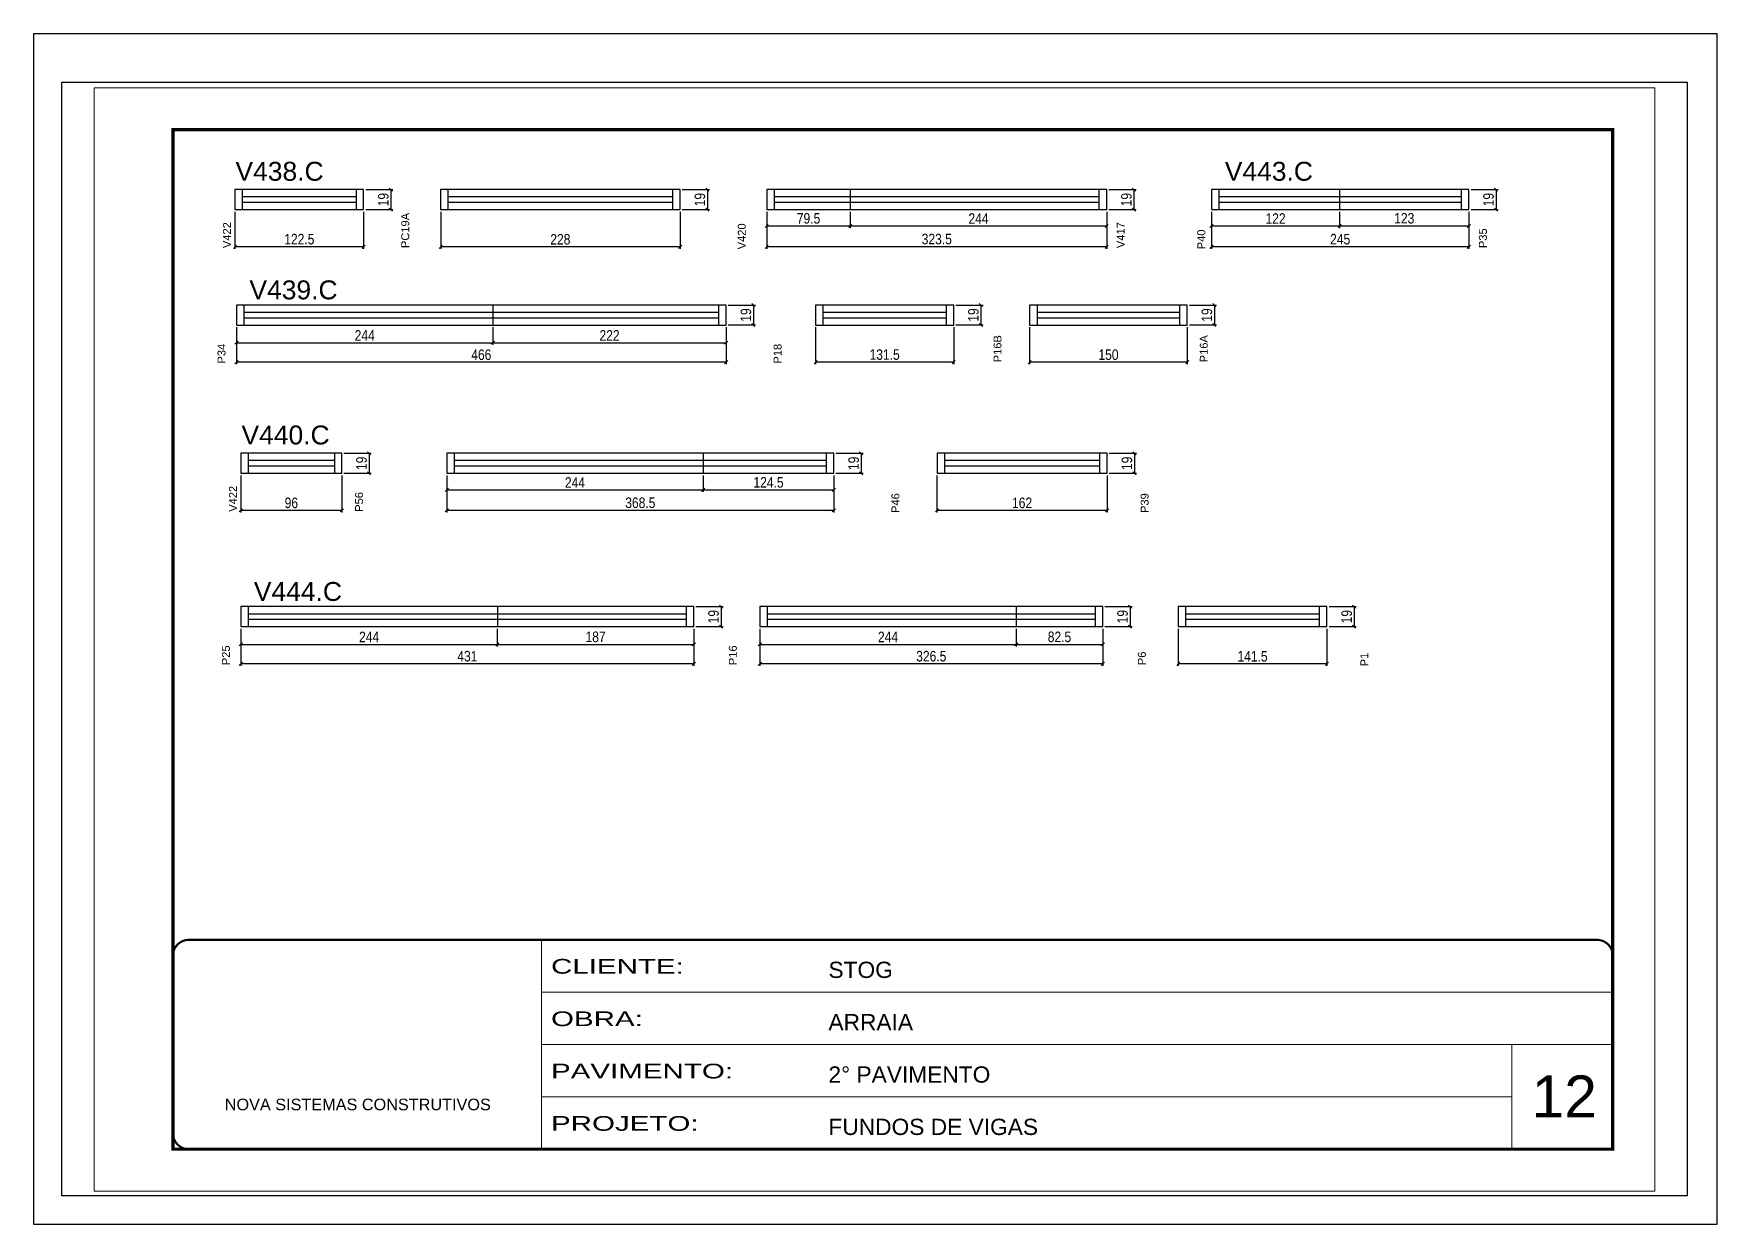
# Paper-space layout '01 (12)' of a CAD drawing. Extents: x -1 to 296, y 0 to 210.
# The model-space entities are those that its viewports show. They can reach past a viewport. Long polylines and large blocks are cut down to what shows.
import ezdxf

# ---------------------------------------------------------------- set-up
doc = ezdxf.new("R2010")
doc.units = 0
doc.linetypes.add('CONTINUO', pattern=[0])
doc.linetypes.add('DASHED', pattern=[0.75, 0.5, -0.25])
doc.layers.get('0').update_dxf_attribs({"linetype": 'CONTINUOUS'})
doc.layers.get('Defpoints').update_dxf_attribs({"linetype": 'CONTINUOUS'})
for name, color, linetype, lineweight in [('CARIMBO', 255, 'CONTINUOUS', 9), ('Folhas', 255, 'CONTINUOUS', 9), ('SARRAFO DE PRESSAO', 251, 'DASHED', 9)]:
    doc.layers.add(name, color=color, linetype=linetype, lineweight=lineweight)
for name, color, linetype in [('COTA', 241, 'CONTINUOUS'), ('NOMENCLATURA', 7, 'CONTINUOUS'), ('Painéis', 200, 'CONTINUOUS'), ('SARR_2.2x7', 40, 'CONTINUOUS')]:
    doc.layers.add(name, color=color, linetype=linetype)
doc.styles.add('ARIAL', font='arial.ttf')
doc.styles.add('COTA TECNICA', font='techl___.ttf', dxfattribs={"height": 10})
doc.styles.add('Tecnologia', font='')
doc.styles.get('Tecnologia').set_extended_font_data('Forgotten Futurist')
doc.dimstyles.new('PAINEL', dxfattribs={"dimtxt": 10, "dimasz": 3, "dimexe": 3, "dimexo": 3, "dimgap": 3, "dimtad": 1, "dimdec": 1, "dimzin": 12, "dimdsep": 46, "dimtxsty": 'COTA TECNICA', "dimblk1": 'OBLIQUE', "dimblk2": 'OBLIQUE', "dimsah": 1, "dimcen": 0.9, "dimclrd": 4, "dimclre": 4, "dimclrt": 240, "dimadec": 1, "dimazin": 3, "dimtfac": 1, "dimtdec": 1, "dimtmove": 0, "dimatfit": 3, "dimfxl": 1, "dimtolj": 1, "dimtzin": 12, "dimarcsym": 0})

psp = doc.layouts.new('01 (12)')

msp = doc.modelspace()

# ---------------------------------------------------------------- texts
at = {"layer": 'CARIMBO', "style": 'ARIAL'}
msp.add_text('12', height=40, dxfattribs=at).set_placement((10395.07, 11119.55))
at = {"layer": 'NOMENCLATURA', "linetype": 'Continuous', "style": 'ARIAL'}
for s, p in [('V438.C', (9161.65, 12010.84)), ('V443.C', (10103.11, 12010.84)), ('V439.C', (9174.91, 11898.01)), ('V440.C', (9167.37, 11759.95)), ('V444.C', (9179.13, 11611.05))]:
    msp.add_text(s, height=18, dxfattribs=at).set_placement(p)
for s, p in [('V422', (9157.31, 11946.75)), ('PC19A', (9326.98, 11946.75)), ('V420', (9647.19, 11945.6)), ('V417', (10007.81, 11946.75)), ('P40', (10084.53, 11945.6)), ('P35', (10352.48, 11946.75)), ('P16B', (9890.6, 11838.08)), ('P16A', (10086.89, 11838.08)), ('P34', (9152.1, 11836.89)), ('P18', (9681.3, 11836.89)), ('V422', (9163.02, 11695.86)), ('P56', (9283.01, 11695.86)), ('P46', (9793.41, 11694.72)), ('P39', (10030.59, 11694.72)), ('P25', (9156.31, 11549.93)), ('P16', (9638.72, 11549.93)), ('P6', (10027.97, 11549.93)), ('P1', (10239.67, 11548.79))]:
    msp.add_text(s, height=7.567, rotation=90, dxfattribs=at).set_placement(p)

# ---------------------------------------------------------------- blocks, each defined once
blk = doc.blocks.new('9999999999')
at = {"color": 30, "linetype": 'CONTINUO'}
for p, q in [((98564.6, 34230.2), (98564.6, 34429.4)), ((98564.6, 34379.6), (99584, 34379.6)), ((98564.6, 34329.8), (99488, 34329.8)), ((99584, 34329.8), (99488, 34329.8)), ((99488, 34329.8), (99488, 34230.2)), ((98564.6, 34280), (99488, 34280))]:
    blk.add_line(p, q, dxfattribs=at)
at = {"color": 30, "linetype": 'CONTINUO', "const_width": 2}
blk.add_lwpolyline([(99584, 34230.2), (99584, 34414.4, 0.414214), (99569, 34429.4), (98229, 34429.4, 0.414214), (98214, 34414.4), (98214, 34245.2, 0.414214), (98229, 34230.2), (99584, 34230.2)], format="xyb", dxfattribs=at)
at = {"layer": 'Folhas'}
blk.add_lwpolyline([(98139, 34190.2), (99624, 34190.2), (99624, 35240.2), (98139, 35240.2)], close=True, dxfattribs=at)
at = {"layer": 'Folhas', "color": 30, "const_width": 3}
blk.add_lwpolyline([(98214, 34230.2), (99584, 34230.2), (99584, 35200.2), (98214, 35200.2)], close=True, dxfattribs=at)
at = {"color": 7, "linetype": 'Continuous', "ltscale": 5, "style": 'ARIAL'}
for s, height, p in [('STOG', 15.48, (98837.7, 34393.1)), ('ARRAIA', 15.48, (98837.7, 34343.3)), ('2° PAVIMENTO', 15.483, (98837.7, 34293.5)), ('NOVA SISTEMAS CONSTRUTIVOS', 11.059, (98263.2, 34267.2)), ('FUNDOS DE VIGAS', 15.483, (98837.7, 34243.7))]:
    blk.add_text(s, height=height, dxfattribs=at).set_placement(p)
at = {"layer": 'Folhas', "color": 7, "style": 'Tecnologia', "width": 1.5}
for s, p in [('CLIENTE:', (98573.7, 34397.2)), ('OBRA:', (98573.7, 34347.3)), ('PAVIMENTO:', (98573.7, 34297.5)), ('PROJETO:', (98573.7, 34247.7))]:
    blk.add_text(s, height=14, dxfattribs=at).set_placement(p)
blk = doc.blocks.new('_Oblique')
at = {"color": 0, "linetype": 'ByBlock', "lineweight": -2}
blk.add_line((-0.5, -0.5), (0.5, 0.5), dxfattribs=at)
blk = doc.blocks.new('*D257')
at = {"layer": 'COTA', "color": 4, "linetype": 'Continuous', "lineweight": -2, "transparency": 16777216}
for p, q in [((9586.8, 12002.4), (9612.7, 12002.4)), ((9610.7, 12002.4), (9610.7, 11983.4)), ((9586.8, 11983.4), (9612.7, 11983.4))]:
    blk.add_line(p, q, dxfattribs=at)
at = {"layer": 'Defpoints', "color": 0, "linetype": 'Continuous', "transparency": 16777216}
for p in [(9584.8, 12002.4), (9584.8, 11983.4), (9610.7, 11983.4)]:
    blk.add_point(p, dxfattribs=at)
at = {"layer": 'COTA', "color": 4, "linetype": 'Continuous', "lineweight": -2, "transparency": 16777216, "xscale": 3, "yscale": 3, "zscale": 3}
for p, rotation in [((9610.7, 12002.4), 90), ((9610.7, 11983.4), 270)]:
    blk.add_blockref('_Oblique', p, dxfattribs=dict(at, rotation=rotation))
at = {"layer": 'COTA', "color": 240, "linetype": 'Continuous', "transparency": 16777216, "insert": (9603.6, 11992.9), "char_height": 10, "attachment_point": 5, "rotation": 90, "style": 'COTA TECNICA'}
blk.add_mtext('\\A1;19', dxfattribs=at)
blk = doc.blocks.new('*D258')
at = {"layer": 'COTA', "color": 4, "linetype": 'Continuous', "lineweight": -2, "transparency": 16777216}
for p, q in [((9356.9, 11981.4), (9356.9, 11946)), ((9584.8, 11981.4), (9584.8, 11946)), ((9584.8, 11948), (9356.9, 11948))]:
    blk.add_line(p, q, dxfattribs=at)
at = {"layer": 'Defpoints', "color": 0, "linetype": 'Continuous', "transparency": 16777216}
for p in [(9356.9, 11983.4), (9584.8, 11983.4), (9356.9, 11948)]:
    blk.add_point(p, dxfattribs=at)
at = {"layer": 'COTA', "color": 4, "linetype": 'Continuous', "lineweight": -2, "transparency": 16777216, "xscale": 3, "yscale": 3, "zscale": 3, "rotation": 180}
blk.add_blockref('_Oblique', (9356.9, 11948), dxfattribs=at)
at = {"layer": 'COTA', "color": 4, "linetype": 'Continuous', "lineweight": -2, "transparency": 16777216, "xscale": 3, "yscale": 3, "zscale": 3}
blk.add_blockref('_Oblique', (9584.8, 11948), dxfattribs=at)
at = {"layer": 'COTA', "color": 240, "linetype": 'Continuous', "transparency": 16777216, "insert": (9470.8, 11955.1), "char_height": 10, "attachment_point": 5, "style": 'COTA TECNICA'}
blk.add_mtext('\\A1;228', dxfattribs=at)
blk = doc.blocks.new('*D259')
at = {"layer": 'COTA', "color": 4, "linetype": 'Continuous', "lineweight": -2, "transparency": 16777216}
for p, q in [((9285.6, 12002.4), (9311.5, 12002.4)), ((9309.5, 12002.4), (9309.5, 11983.4)), ((9285.6, 11983.4), (9311.5, 11983.4))]:
    blk.add_line(p, q, dxfattribs=at)
at = {"layer": 'Defpoints', "color": 0, "linetype": 'Continuous', "transparency": 16777216}
for p in [(9283.6, 12002.4), (9283.6, 11983.4), (9309.5, 11983.4)]:
    blk.add_point(p, dxfattribs=at)
at = {"layer": 'COTA', "color": 4, "linetype": 'Continuous', "lineweight": -2, "transparency": 16777216, "xscale": 3, "yscale": 3, "zscale": 3}
for p, rotation in [((9309.5, 12002.4), 90), ((9309.5, 11983.4), 270)]:
    blk.add_blockref('_Oblique', p, dxfattribs=dict(at, rotation=rotation))
at = {"layer": 'COTA', "color": 240, "linetype": 'Continuous', "transparency": 16777216, "insert": (9302.4, 11992.9), "char_height": 10, "attachment_point": 5, "rotation": 90, "style": 'COTA TECNICA'}
blk.add_mtext('\\A1;19', dxfattribs=at)
blk = doc.blocks.new('*D260')
at = {"layer": 'COTA', "color": 4, "linetype": 'Continuous', "lineweight": -2, "transparency": 16777216}
for p, q in [((9161.1, 11981.4), (9161.1, 11946)), ((9283.6, 11981.4), (9283.6, 11946)), ((9283.6, 11948), (9161.1, 11948))]:
    blk.add_line(p, q, dxfattribs=at)
at = {"layer": 'Defpoints', "color": 0, "linetype": 'Continuous', "transparency": 16777216}
for p in [(9161.1, 11983.4), (9283.6, 11983.4), (9161.1, 11948)]:
    blk.add_point(p, dxfattribs=at)
at = {"layer": 'COTA', "color": 4, "linetype": 'Continuous', "lineweight": -2, "transparency": 16777216, "xscale": 3, "yscale": 3, "zscale": 3, "rotation": 180}
blk.add_blockref('_Oblique', (9161.1, 11948), dxfattribs=at)
at = {"layer": 'COTA', "color": 4, "linetype": 'Continuous', "lineweight": -2, "transparency": 16777216, "xscale": 3, "yscale": 3, "zscale": 3}
blk.add_blockref('_Oblique', (9283.6, 11948), dxfattribs=at)
at = {"layer": 'COTA', "color": 240, "linetype": 'Continuous', "transparency": 16777216, "insert": (9222.4, 11955.2), "char_height": 10, "attachment_point": 5, "style": 'COTA TECNICA'}
blk.add_mtext('\\A1;122.5', dxfattribs=at)
blk = doc.blocks.new('*D261')
at = {"layer": 'COTA', "color": 4, "linetype": 'Continuous', "lineweight": -2, "transparency": 16777216}
for p, q in [((9992.7, 12002.4), (10018.6, 12002.4)), ((10016.6, 12002.4), (10016.6, 11983.4)), ((9992.7, 11983.4), (10018.6, 11983.4))]:
    blk.add_line(p, q, dxfattribs=at)
at = {"layer": 'Defpoints', "color": 0, "linetype": 'Continuous', "transparency": 16777216}
for p in [(9990.7, 12002.4), (9990.7, 11983.4), (10016.6, 11983.4)]:
    blk.add_point(p, dxfattribs=at)
at = {"layer": 'COTA', "color": 4, "linetype": 'Continuous', "lineweight": -2, "transparency": 16777216, "xscale": 3, "yscale": 3, "zscale": 3}
for p, rotation in [((10016.6, 12002.4), 90), ((10016.6, 11983.4), 270)]:
    blk.add_blockref('_Oblique', p, dxfattribs=dict(at, rotation=rotation))
at = {"layer": 'COTA', "color": 240, "linetype": 'Continuous', "transparency": 16777216, "insert": (10009.5, 11992.9), "char_height": 10, "attachment_point": 5, "rotation": 90, "style": 'COTA TECNICA'}
blk.add_mtext('\\A1;19', dxfattribs=at)
blk = doc.blocks.new('*D262')
at = {"layer": 'COTA', "color": 4, "linetype": 'Continuous', "lineweight": -2, "transparency": 16777216}
for p, q in [((9667.2, 11981.4), (9667.2, 11946)), ((9990.7, 11981.4), (9990.7, 11946)), ((9990.7, 11948), (9667.2, 11948))]:
    blk.add_line(p, q, dxfattribs=at)
at = {"layer": 'Defpoints', "color": 0, "linetype": 'Continuous', "transparency": 16777216}
for p in [(9667.2, 11983.4), (9990.7, 11983.4), (9667.2, 11948)]:
    blk.add_point(p, dxfattribs=at)
at = {"layer": 'COTA', "color": 4, "linetype": 'Continuous', "lineweight": -2, "transparency": 16777216, "xscale": 3, "yscale": 3, "zscale": 3, "rotation": 180}
blk.add_blockref('_Oblique', (9667.2, 11948), dxfattribs=at)
at = {"layer": 'COTA', "color": 4, "linetype": 'Continuous', "lineweight": -2, "transparency": 16777216, "xscale": 3, "yscale": 3, "zscale": 3}
blk.add_blockref('_Oblique', (9990.7, 11948), dxfattribs=at)
at = {"layer": 'COTA', "color": 240, "linetype": 'Continuous', "transparency": 16777216, "insert": (9829, 11955.3), "char_height": 10, "attachment_point": 5, "style": 'COTA TECNICA'}
blk.add_mtext('\\A1;323.5', dxfattribs=at)
blk = doc.blocks.new('*D263')
at = {"layer": 'COTA', "color": 4, "linetype": 'Continuous', "lineweight": -2, "transparency": 16777216}
for p, q in [((9667.2, 11981.4), (9667.2, 11965.8)), ((9746.7, 11981.4), (9746.7, 11965.8)), ((9667.2, 11967.8), (9746.7, 11967.8))]:
    blk.add_line(p, q, dxfattribs=at)
at = {"layer": 'Defpoints', "color": 0, "linetype": 'Continuous', "transparency": 16777216}
for p in [(9667.2, 11983.4), (9746.7, 11983.4), (9746.7, 11967.8)]:
    blk.add_point(p, dxfattribs=at)
at = {"layer": 'COTA', "color": 4, "linetype": 'Continuous', "lineweight": -2, "transparency": 16777216, "xscale": 3, "yscale": 3, "zscale": 3, "rotation": 180}
blk.add_blockref('_Oblique', (9667.2, 11967.8), dxfattribs=at)
at = {"layer": 'COTA', "color": 4, "linetype": 'Continuous', "lineweight": -2, "transparency": 16777216, "xscale": 3, "yscale": 3, "zscale": 3}
blk.add_blockref('_Oblique', (9746.7, 11967.8), dxfattribs=at)
at = {"layer": 'COTA', "color": 240, "linetype": 'Continuous', "transparency": 16777216, "insert": (9707, 11975), "char_height": 10, "attachment_point": 5, "style": 'COTA TECNICA'}
blk.add_mtext('\\A1;79.5', dxfattribs=at)
blk = doc.blocks.new('*D264')
at = {"layer": 'COTA', "color": 4, "linetype": 'Continuous', "lineweight": -2, "transparency": 16777216}
for p, q in [((9746.7, 11981.4), (9746.7, 11965.8)), ((9990.7, 11981.4), (9990.7, 11965.8)), ((9746.7, 11967.8), (9990.7, 11967.8))]:
    blk.add_line(p, q, dxfattribs=at)
at = {"layer": 'Defpoints', "color": 0, "linetype": 'Continuous', "transparency": 16777216}
for p in [(9746.7, 11983.4), (9990.7, 11983.4), (9990.7, 11967.8)]:
    blk.add_point(p, dxfattribs=at)
at = {"layer": 'COTA', "color": 4, "linetype": 'Continuous', "lineweight": -2, "transparency": 16777216, "xscale": 3, "yscale": 3, "zscale": 3, "rotation": 180}
blk.add_blockref('_Oblique', (9746.7, 11967.8), dxfattribs=at)
at = {"layer": 'COTA', "color": 4, "linetype": 'Continuous', "lineweight": -2, "transparency": 16777216, "xscale": 3, "yscale": 3, "zscale": 3}
blk.add_blockref('_Oblique', (9990.7, 11967.8), dxfattribs=at)
at = {"layer": 'COTA', "color": 240, "linetype": 'Continuous', "transparency": 16777216, "insert": (9868.7, 11974.9), "char_height": 10, "attachment_point": 5, "style": 'COTA TECNICA'}
blk.add_mtext('\\A1;244', dxfattribs=at)
blk = doc.blocks.new('*D265')
at = {"layer": 'COTA', "color": 4, "linetype": 'Continuous', "lineweight": -2, "transparency": 16777216}
for p, q in [((9630.6, 11892.6), (9656.5, 11892.6)), ((9654.5, 11892.6), (9654.5, 11873.6)), ((9630.6, 11873.6), (9656.5, 11873.6))]:
    blk.add_line(p, q, dxfattribs=at)
at = {"layer": 'Defpoints', "color": 0, "linetype": 'Continuous', "transparency": 16777216}
for p in [(9628.6, 11892.6), (9628.6, 11873.6), (9654.5, 11873.6)]:
    blk.add_point(p, dxfattribs=at)
at = {"layer": 'COTA', "color": 4, "linetype": 'Continuous', "lineweight": -2, "transparency": 16777216, "xscale": 3, "yscale": 3, "zscale": 3}
for p, rotation in [((9654.5, 11892.6), 90), ((9654.5, 11873.6), 270)]:
    blk.add_blockref('_Oblique', p, dxfattribs=dict(at, rotation=rotation))
at = {"layer": 'COTA', "color": 240, "linetype": 'Continuous', "transparency": 16777216, "insert": (9647.4, 11883.1), "char_height": 10, "attachment_point": 5, "rotation": 90, "style": 'COTA TECNICA'}
blk.add_mtext('\\A1;19', dxfattribs=at)
blk = doc.blocks.new('*D266')
at = {"layer": 'COTA', "color": 4, "linetype": 'Continuous', "lineweight": -2, "transparency": 16777216}
for p, q in [((9162.6, 11871.6), (9162.6, 11836.2)), ((9628.6, 11871.6), (9628.6, 11836.2)), ((9628.6, 11838.2), (9162.6, 11838.2))]:
    blk.add_line(p, q, dxfattribs=at)
at = {"layer": 'Defpoints', "color": 0, "linetype": 'Continuous', "transparency": 16777216}
for p in [(9162.6, 11873.6), (9628.6, 11873.6), (9162.6, 11838.2)]:
    blk.add_point(p, dxfattribs=at)
at = {"layer": 'COTA', "color": 4, "linetype": 'Continuous', "lineweight": -2, "transparency": 16777216, "xscale": 3, "yscale": 3, "zscale": 3, "rotation": 180}
blk.add_blockref('_Oblique', (9162.6, 11838.2), dxfattribs=at)
at = {"layer": 'COTA', "color": 4, "linetype": 'Continuous', "lineweight": -2, "transparency": 16777216, "xscale": 3, "yscale": 3, "zscale": 3}
blk.add_blockref('_Oblique', (9628.6, 11838.2), dxfattribs=at)
at = {"layer": 'COTA', "color": 240, "linetype": 'Continuous', "transparency": 16777216, "insert": (9395.6, 11845.3), "char_height": 10, "attachment_point": 5, "style": 'COTA TECNICA'}
blk.add_mtext('\\A1;466', dxfattribs=at)
blk = doc.blocks.new('*D267')
at = {"layer": 'COTA', "color": 4, "linetype": 'Continuous', "lineweight": -2, "transparency": 16777216}
for p, q in [((9162.6, 11871.6), (9162.6, 11854.7)), ((9162.6, 11856.7), (9406.6, 11856.7)), ((9406.6, 11871.6), (9406.6, 11854.7))]:
    blk.add_line(p, q, dxfattribs=at)
at = {"layer": 'Defpoints', "color": 0, "linetype": 'Continuous', "transparency": 16777216}
for p in [(9162.6, 11873.6), (9406.6, 11873.6), (9406.6, 11856.7)]:
    blk.add_point(p, dxfattribs=at)
at = {"layer": 'COTA', "color": 4, "linetype": 'Continuous', "lineweight": -2, "transparency": 16777216, "xscale": 3, "yscale": 3, "zscale": 3, "rotation": 180}
blk.add_blockref('_Oblique', (9162.6, 11856.7), dxfattribs=at)
at = {"layer": 'COTA', "color": 4, "linetype": 'Continuous', "lineweight": -2, "transparency": 16777216, "xscale": 3, "yscale": 3, "zscale": 3}
blk.add_blockref('_Oblique', (9406.6, 11856.7), dxfattribs=at)
at = {"layer": 'COTA', "color": 240, "linetype": 'Continuous', "transparency": 16777216, "insert": (9284.6, 11863.7), "char_height": 10, "attachment_point": 5, "style": 'COTA TECNICA'}
blk.add_mtext('\\A1;244', dxfattribs=at)
blk = doc.blocks.new('*D268')
at = {"layer": 'COTA', "color": 4, "linetype": 'Continuous', "lineweight": -2, "transparency": 16777216}
for p, q in [((9406.6, 11871.6), (9406.6, 11854.7)), ((9406.6, 11856.7), (9628.6, 11856.7)), ((9628.6, 11871.6), (9628.6, 11854.7))]:
    blk.add_line(p, q, dxfattribs=at)
at = {"layer": 'Defpoints', "color": 0, "linetype": 'Continuous', "transparency": 16777216}
for p in [(9406.6, 11873.6), (9628.6, 11873.6), (9628.6, 11856.7)]:
    blk.add_point(p, dxfattribs=at)
at = {"layer": 'COTA', "color": 4, "linetype": 'Continuous', "lineweight": -2, "transparency": 16777216, "xscale": 3, "yscale": 3, "zscale": 3, "rotation": 180}
blk.add_blockref('_Oblique', (9406.6, 11856.7), dxfattribs=at)
at = {"layer": 'COTA', "color": 4, "linetype": 'Continuous', "lineweight": -2, "transparency": 16777216, "xscale": 3, "yscale": 3, "zscale": 3}
blk.add_blockref('_Oblique', (9628.6, 11856.7), dxfattribs=at)
at = {"layer": 'COTA', "color": 240, "linetype": 'Continuous', "transparency": 16777216, "insert": (9517.6, 11863.7), "char_height": 10, "attachment_point": 5, "style": 'COTA TECNICA'}
blk.add_mtext('\\A1;222', dxfattribs=at)
blk = doc.blocks.new('*D269')
at = {"layer": 'COTA', "color": 4, "linetype": 'Continuous', "lineweight": -2, "transparency": 16777216}
for p, q in [((9847.1, 11892.6), (9873, 11892.6)), ((9871, 11892.6), (9871, 11873.6)), ((9847.1, 11873.6), (9873, 11873.6))]:
    blk.add_line(p, q, dxfattribs=at)
at = {"layer": 'Defpoints', "color": 0, "linetype": 'Continuous', "transparency": 16777216}
for p in [(9845.1, 11892.6), (9845.1, 11873.6), (9871, 11873.6)]:
    blk.add_point(p, dxfattribs=at)
at = {"layer": 'COTA', "color": 4, "linetype": 'Continuous', "lineweight": -2, "transparency": 16777216, "xscale": 3, "yscale": 3, "zscale": 3}
for p, rotation in [((9871, 11892.6), 90), ((9871, 11873.6), 270)]:
    blk.add_blockref('_Oblique', p, dxfattribs=dict(at, rotation=rotation))
at = {"layer": 'COTA', "color": 240, "linetype": 'Continuous', "transparency": 16777216, "insert": (9863.9, 11883.1), "char_height": 10, "attachment_point": 5, "rotation": 90, "style": 'COTA TECNICA'}
blk.add_mtext('\\A1;19', dxfattribs=at)
blk = doc.blocks.new('*D270')
at = {"layer": 'COTA', "color": 4, "linetype": 'Continuous', "lineweight": -2, "transparency": 16777216}
for p, q in [((9713.7, 11871.6), (9713.7, 11836.2)), ((9845.1, 11871.6), (9845.1, 11836.2)), ((9845.1, 11838.2), (9713.7, 11838.2))]:
    blk.add_line(p, q, dxfattribs=at)
at = {"layer": 'Defpoints', "color": 0, "linetype": 'Continuous', "transparency": 16777216}
for p in [(9713.7, 11873.6), (9845.1, 11873.6), (9713.7, 11838.2)]:
    blk.add_point(p, dxfattribs=at)
at = {"layer": 'COTA', "color": 4, "linetype": 'Continuous', "lineweight": -2, "transparency": 16777216, "xscale": 3, "yscale": 3, "zscale": 3, "rotation": 180}
blk.add_blockref('_Oblique', (9713.7, 11838.2), dxfattribs=at)
at = {"layer": 'COTA', "color": 4, "linetype": 'Continuous', "lineweight": -2, "transparency": 16777216, "xscale": 3, "yscale": 3, "zscale": 3}
blk.add_blockref('_Oblique', (9845.1, 11838.2), dxfattribs=at)
at = {"layer": 'COTA', "color": 240, "linetype": 'Continuous', "transparency": 16777216, "insert": (9779.4, 11845.4), "char_height": 10, "attachment_point": 5, "style": 'COTA TECNICA'}
blk.add_mtext('\\A1;131.5', dxfattribs=at)
blk = doc.blocks.new('*D271')
at = {"layer": 'COTA', "color": 4, "linetype": 'Continuous', "lineweight": -2, "transparency": 16777216}
for p, q in [((10069.4, 11892.6), (10095.2, 11892.6)), ((10093.2, 11892.6), (10093.2, 11873.6)), ((10069.4, 11873.6), (10095.2, 11873.6))]:
    blk.add_line(p, q, dxfattribs=at)
at = {"layer": 'Defpoints', "color": 0, "linetype": 'Continuous', "transparency": 16777216}
for p in [(10067.4, 11892.6), (10067.4, 11873.6), (10093.2, 11873.6)]:
    blk.add_point(p, dxfattribs=at)
at = {"layer": 'COTA', "color": 4, "linetype": 'Continuous', "lineweight": -2, "transparency": 16777216, "xscale": 3, "yscale": 3, "zscale": 3}
for p, rotation in [((10093.2, 11892.6), 90), ((10093.2, 11873.6), 270)]:
    blk.add_blockref('_Oblique', p, dxfattribs=dict(at, rotation=rotation))
at = {"layer": 'COTA', "color": 240, "linetype": 'Continuous', "transparency": 16777216, "insert": (10086.1, 11883.1), "char_height": 10, "attachment_point": 5, "rotation": 90, "style": 'COTA TECNICA'}
blk.add_mtext('\\A1;19', dxfattribs=at)
blk = doc.blocks.new('*D272')
at = {"layer": 'COTA', "color": 4, "linetype": 'Continuous', "lineweight": -2, "transparency": 16777216}
for p, q in [((9917.4, 11871.6), (9917.4, 11836.2)), ((10067.4, 11871.6), (10067.4, 11836.2)), ((10067.4, 11838.2), (9917.4, 11838.2))]:
    blk.add_line(p, q, dxfattribs=at)
at = {"layer": 'Defpoints', "color": 0, "linetype": 'Continuous', "transparency": 16777216}
for p in [(9917.4, 11873.6), (10067.4, 11873.6), (9917.4, 11838.2)]:
    blk.add_point(p, dxfattribs=at)
at = {"layer": 'COTA', "color": 4, "linetype": 'Continuous', "lineweight": -2, "transparency": 16777216, "xscale": 3, "yscale": 3, "zscale": 3, "rotation": 180}
blk.add_blockref('_Oblique', (9917.4, 11838.2), dxfattribs=at)
at = {"layer": 'COTA', "color": 4, "linetype": 'Continuous', "lineweight": -2, "transparency": 16777216, "xscale": 3, "yscale": 3, "zscale": 3}
blk.add_blockref('_Oblique', (10067.4, 11838.2), dxfattribs=at)
at = {"layer": 'COTA', "color": 240, "linetype": 'Continuous', "transparency": 16777216, "insert": (9992.4, 11845.3), "char_height": 10, "attachment_point": 5, "style": 'COTA TECNICA'}
blk.add_mtext('\\A1;150', dxfattribs=at)
blk = doc.blocks.new('*D275')
at = {"layer": 'COTA', "color": 4, "linetype": 'Continuous', "lineweight": -2, "transparency": 16777216}
for p, q in [((9733.1, 11751.5), (9759, 11751.5)), ((9757, 11751.5), (9757, 11732.5)), ((9733.1, 11732.5), (9759, 11732.5))]:
    blk.add_line(p, q, dxfattribs=at)
at = {"layer": 'Defpoints', "color": 0, "linetype": 'Continuous', "transparency": 16777216}
for p in [(9731.1, 11751.5), (9731.1, 11732.5), (9757, 11732.5)]:
    blk.add_point(p, dxfattribs=at)
at = {"layer": 'COTA', "color": 4, "linetype": 'Continuous', "lineweight": -2, "transparency": 16777216, "xscale": 3, "yscale": 3, "zscale": 3}
for p, rotation in [((9757, 11751.5), 90), ((9757, 11732.5), 270)]:
    blk.add_blockref('_Oblique', p, dxfattribs=dict(at, rotation=rotation))
at = {"layer": 'COTA', "color": 240, "linetype": 'Continuous', "transparency": 16777216, "insert": (9749.9, 11742), "char_height": 10, "attachment_point": 5, "rotation": 90, "style": 'COTA TECNICA'}
blk.add_mtext('\\A1;19', dxfattribs=at)
blk = doc.blocks.new('*D276')
at = {"layer": 'COTA', "color": 4, "linetype": 'Continuous', "lineweight": -2, "transparency": 16777216}
for p, q in [((9362.7, 11730.5), (9362.7, 11695.2)), ((9731.1, 11730.5), (9731.1, 11695.2)), ((9731.1, 11697.2), (9362.7, 11697.2))]:
    blk.add_line(p, q, dxfattribs=at)
at = {"layer": 'Defpoints', "color": 0, "linetype": 'Continuous', "transparency": 16777216}
for p in [(9362.7, 11732.5), (9731.1, 11732.5), (9362.7, 11697.2)]:
    blk.add_point(p, dxfattribs=at)
at = {"layer": 'COTA', "color": 4, "linetype": 'Continuous', "lineweight": -2, "transparency": 16777216, "xscale": 3, "yscale": 3, "zscale": 3, "rotation": 180}
blk.add_blockref('_Oblique', (9362.7, 11697.2), dxfattribs=at)
at = {"layer": 'COTA', "color": 4, "linetype": 'Continuous', "lineweight": -2, "transparency": 16777216, "xscale": 3, "yscale": 3, "zscale": 3}
blk.add_blockref('_Oblique', (9731.1, 11697.2), dxfattribs=at)
at = {"layer": 'COTA', "color": 240, "linetype": 'Continuous', "transparency": 16777216, "insert": (9546.9, 11704.4), "char_height": 10, "attachment_point": 5, "style": 'COTA TECNICA'}
blk.add_mtext('\\A1;368.5', dxfattribs=at)
blk = doc.blocks.new('*D277')
at = {"layer": 'COTA', "color": 4, "linetype": 'Continuous', "lineweight": -2, "transparency": 16777216}
for p, q in [((9264.8, 11751.5), (9290.7, 11751.5)), ((9288.7, 11751.5), (9288.7, 11732.5)), ((9264.8, 11732.5), (9290.7, 11732.5))]:
    blk.add_line(p, q, dxfattribs=at)
at = {"layer": 'Defpoints', "color": 0, "linetype": 'Continuous', "transparency": 16777216}
for p in [(9262.8, 11751.5), (9262.8, 11732.5), (9288.7, 11732.5)]:
    blk.add_point(p, dxfattribs=at)
at = {"layer": 'COTA', "color": 4, "linetype": 'Continuous', "lineweight": -2, "transparency": 16777216, "xscale": 3, "yscale": 3, "zscale": 3}
for p, rotation in [((9288.7, 11751.5), 90), ((9288.7, 11732.5), 270)]:
    blk.add_blockref('_Oblique', p, dxfattribs=dict(at, rotation=rotation))
at = {"layer": 'COTA', "color": 240, "linetype": 'Continuous', "transparency": 16777216, "insert": (9281.6, 11742), "char_height": 10, "attachment_point": 5, "rotation": 90, "style": 'COTA TECNICA'}
blk.add_mtext('\\A1;19', dxfattribs=at)
blk = doc.blocks.new('*D278')
at = {"layer": 'COTA', "color": 4, "linetype": 'Continuous', "lineweight": -2, "transparency": 16777216}
for p, q in [((9166.8, 11730.5), (9166.8, 11695.2)), ((9262.8, 11730.5), (9262.8, 11695.2)), ((9262.8, 11697.2), (9166.8, 11697.2))]:
    blk.add_line(p, q, dxfattribs=at)
at = {"layer": 'Defpoints', "color": 0, "linetype": 'Continuous', "transparency": 16777216}
for p in [(9166.8, 11732.5), (9262.8, 11732.5), (9166.8, 11697.2)]:
    blk.add_point(p, dxfattribs=at)
at = {"layer": 'COTA', "color": 4, "linetype": 'Continuous', "lineweight": -2, "transparency": 16777216, "xscale": 3, "yscale": 3, "zscale": 3, "rotation": 180}
blk.add_blockref('_Oblique', (9166.8, 11697.2), dxfattribs=at)
at = {"layer": 'COTA', "color": 4, "linetype": 'Continuous', "lineweight": -2, "transparency": 16777216, "xscale": 3, "yscale": 3, "zscale": 3}
blk.add_blockref('_Oblique', (9262.8, 11697.2), dxfattribs=at)
at = {"layer": 'COTA', "color": 240, "linetype": 'Continuous', "transparency": 16777216, "insert": (9214.8, 11704.3), "char_height": 10, "attachment_point": 5, "style": 'COTA TECNICA'}
blk.add_mtext('\\A1;96', dxfattribs=at)
blk = doc.blocks.new('*D279')
at = {"layer": 'COTA', "color": 4, "linetype": 'Continuous', "lineweight": -2, "transparency": 16777216}
for p, q in [((9993.2, 11751.5), (10019.1, 11751.5)), ((10017.1, 11751.5), (10017.1, 11732.5)), ((9993.2, 11732.5), (10019.1, 11732.5))]:
    blk.add_line(p, q, dxfattribs=at)
at = {"layer": 'Defpoints', "color": 0, "linetype": 'Continuous', "transparency": 16777216}
for p in [(9991.2, 11751.5), (9991.2, 11732.5), (10017.1, 11732.5)]:
    blk.add_point(p, dxfattribs=at)
at = {"layer": 'COTA', "color": 4, "linetype": 'Continuous', "lineweight": -2, "transparency": 16777216, "xscale": 3, "yscale": 3, "zscale": 3}
for p, rotation in [((10017.1, 11751.5), 90), ((10017.1, 11732.5), 270)]:
    blk.add_blockref('_Oblique', p, dxfattribs=dict(at, rotation=rotation))
at = {"layer": 'COTA', "color": 240, "linetype": 'Continuous', "transparency": 16777216, "insert": (10010, 11742), "char_height": 10, "attachment_point": 5, "rotation": 90, "style": 'COTA TECNICA'}
blk.add_mtext('\\A1;19', dxfattribs=at)
blk = doc.blocks.new('*D280')
at = {"layer": 'COTA', "color": 4, "linetype": 'Continuous', "lineweight": -2, "transparency": 16777216}
for p, q in [((9829.2, 11730.5), (9829.2, 11695.2)), ((9991.2, 11730.5), (9991.2, 11695.2)), ((9991.2, 11697.2), (9829.2, 11697.2))]:
    blk.add_line(p, q, dxfattribs=at)
at = {"layer": 'Defpoints', "color": 0, "linetype": 'Continuous', "transparency": 16777216}
for p in [(9829.2, 11732.5), (9991.2, 11732.5), (9829.2, 11697.2)]:
    blk.add_point(p, dxfattribs=at)
at = {"layer": 'COTA', "color": 4, "linetype": 'Continuous', "lineweight": -2, "transparency": 16777216, "xscale": 3, "yscale": 3, "zscale": 3, "rotation": 180}
blk.add_blockref('_Oblique', (9829.2, 11697.2), dxfattribs=at)
at = {"layer": 'COTA', "color": 4, "linetype": 'Continuous', "lineweight": -2, "transparency": 16777216, "xscale": 3, "yscale": 3, "zscale": 3}
blk.add_blockref('_Oblique', (9991.2, 11697.2), dxfattribs=at)
at = {"layer": 'COTA', "color": 240, "linetype": 'Continuous', "transparency": 16777216, "insert": (9910.2, 11704.3), "char_height": 10, "attachment_point": 5, "style": 'COTA TECNICA'}
blk.add_mtext('\\A1;162', dxfattribs=at)
blk = doc.blocks.new('*D281')
at = {"layer": 'COTA', "color": 4, "linetype": 'Continuous', "lineweight": -2, "transparency": 16777216}
for p, q in [((10337.4, 12002.4), (10363.2, 12002.4)), ((10361.2, 12002.4), (10361.2, 11983.4)), ((10337.4, 11983.4), (10363.2, 11983.4))]:
    blk.add_line(p, q, dxfattribs=at)
at = {"layer": 'Defpoints', "color": 0, "linetype": 'Continuous', "transparency": 16777216}
for p in [(10335.4, 12002.4), (10335.4, 11983.4), (10361.2, 11983.4)]:
    blk.add_point(p, dxfattribs=at)
at = {"layer": 'COTA', "color": 4, "linetype": 'Continuous', "lineweight": -2, "transparency": 16777216, "xscale": 3, "yscale": 3, "zscale": 3}
for p, rotation in [((10361.2, 12002.4), 90), ((10361.2, 11983.4), 270)]:
    blk.add_blockref('_Oblique', p, dxfattribs=dict(at, rotation=rotation))
at = {"layer": 'COTA', "color": 240, "linetype": 'Continuous', "transparency": 16777216, "insert": (10354.1, 11992.9), "char_height": 10, "attachment_point": 5, "rotation": 90, "style": 'COTA TECNICA'}
blk.add_mtext('\\A1;19', dxfattribs=at)
blk = doc.blocks.new('*D282')
at = {"layer": 'COTA', "color": 4, "linetype": 'Continuous', "lineweight": -2, "transparency": 16777216}
for p, q in [((10090.4, 11981.4), (10090.4, 11946)), ((10335.4, 11981.4), (10335.4, 11946)), ((10335.4, 11948), (10090.4, 11948))]:
    blk.add_line(p, q, dxfattribs=at)
at = {"layer": 'Defpoints', "color": 0, "linetype": 'Continuous', "transparency": 16777216}
for p in [(10090.4, 11983.4), (10335.4, 11983.4), (10090.4, 11948)]:
    blk.add_point(p, dxfattribs=at)
at = {"layer": 'COTA', "color": 4, "linetype": 'Continuous', "lineweight": -2, "transparency": 16777216, "xscale": 3, "yscale": 3, "zscale": 3, "rotation": 180}
blk.add_blockref('_Oblique', (10090.4, 11948), dxfattribs=at)
at = {"layer": 'COTA', "color": 4, "linetype": 'Continuous', "lineweight": -2, "transparency": 16777216, "xscale": 3, "yscale": 3, "zscale": 3}
blk.add_blockref('_Oblique', (10335.4, 11948), dxfattribs=at)
at = {"layer": 'COTA', "color": 240, "linetype": 'Continuous', "transparency": 16777216, "insert": (10212.9, 11955.2), "char_height": 10, "attachment_point": 5, "style": 'COTA TECNICA'}
blk.add_mtext('\\A1;245', dxfattribs=at)
blk = doc.blocks.new('*D283')
at = {"layer": 'COTA', "color": 4, "linetype": 'Continuous', "lineweight": -2, "transparency": 16777216}
for p, q in [((10090.4, 11981.4), (10090.4, 11965.8)), ((10212.4, 11981.4), (10212.4, 11965.8)), ((10090.4, 11967.8), (10212.4, 11967.8))]:
    blk.add_line(p, q, dxfattribs=at)
at = {"layer": 'Defpoints', "color": 0, "linetype": 'Continuous', "transparency": 16777216}
for p in [(10090.4, 11983.4), (10212.4, 11983.4), (10212.4, 11967.8)]:
    blk.add_point(p, dxfattribs=at)
at = {"layer": 'COTA', "color": 4, "linetype": 'Continuous', "lineweight": -2, "transparency": 16777216, "xscale": 3, "yscale": 3, "zscale": 3, "rotation": 180}
blk.add_blockref('_Oblique', (10090.4, 11967.8), dxfattribs=at)
at = {"layer": 'COTA', "color": 4, "linetype": 'Continuous', "lineweight": -2, "transparency": 16777216, "xscale": 3, "yscale": 3, "zscale": 3}
blk.add_blockref('_Oblique', (10212.4, 11967.8), dxfattribs=at)
at = {"layer": 'COTA', "color": 240, "linetype": 'Continuous', "transparency": 16777216, "insert": (10151.4, 11974.9), "char_height": 10, "attachment_point": 5, "style": 'COTA TECNICA'}
blk.add_mtext('\\A1;122', dxfattribs=at)
blk = doc.blocks.new('*D284')
at = {"layer": 'COTA', "color": 4, "linetype": 'Continuous', "lineweight": -2, "transparency": 16777216}
for p, q in [((10212.4, 11981.4), (10212.4, 11965.8)), ((10335.4, 11981.4), (10335.4, 11965.8)), ((10212.4, 11967.8), (10335.4, 11967.8))]:
    blk.add_line(p, q, dxfattribs=at)
at = {"layer": 'Defpoints', "color": 0, "linetype": 'Continuous', "transparency": 16777216}
for p in [(10212.4, 11983.4), (10335.4, 11983.4), (10335.4, 11967.8)]:
    blk.add_point(p, dxfattribs=at)
at = {"layer": 'COTA', "color": 4, "linetype": 'Continuous', "lineweight": -2, "transparency": 16777216, "xscale": 3, "yscale": 3, "zscale": 3, "rotation": 180}
blk.add_blockref('_Oblique', (10212.4, 11967.8), dxfattribs=at)
at = {"layer": 'COTA', "color": 4, "linetype": 'Continuous', "lineweight": -2, "transparency": 16777216, "xscale": 3, "yscale": 3, "zscale": 3}
blk.add_blockref('_Oblique', (10335.4, 11967.8), dxfattribs=at)
at = {"layer": 'COTA', "color": 240, "linetype": 'Continuous', "transparency": 16777216, "insert": (10273.9, 11975.1), "char_height": 10, "attachment_point": 5, "style": 'COTA TECNICA'}
blk.add_mtext('\\A1;123', dxfattribs=at)
blk = doc.blocks.new('*D285')
at = {"layer": 'COTA', "color": 4, "linetype": 'Continuous', "lineweight": -2, "transparency": 16777216}
for p, q in [((9599.8, 11605.6), (9625.7, 11605.6)), ((9623.7, 11605.6), (9623.7, 11586.6)), ((9599.8, 11586.6), (9625.7, 11586.6))]:
    blk.add_line(p, q, dxfattribs=at)
at = {"layer": 'Defpoints', "color": 0, "linetype": 'Continuous', "transparency": 16777216}
for p in [(9597.8, 11605.6), (9597.8, 11586.6), (9623.7, 11586.6)]:
    blk.add_point(p, dxfattribs=at)
at = {"layer": 'COTA', "color": 4, "linetype": 'Continuous', "lineweight": -2, "transparency": 16777216, "xscale": 3, "yscale": 3, "zscale": 3}
for p, rotation in [((9623.7, 11605.6), 90), ((9623.7, 11586.6), 270)]:
    blk.add_blockref('_Oblique', p, dxfattribs=dict(at, rotation=rotation))
at = {"layer": 'COTA', "color": 240, "linetype": 'Continuous', "transparency": 16777216, "insert": (9616.6, 11596.1), "char_height": 10, "attachment_point": 5, "rotation": 90, "style": 'COTA TECNICA'}
blk.add_mtext('\\A1;19', dxfattribs=at)
blk = doc.blocks.new('*D286')
at = {"layer": 'COTA', "color": 4, "linetype": 'Continuous', "lineweight": -2, "transparency": 16777216}
for p, q in [((9166.8, 11584.6), (9166.8, 11549.2)), ((9597.8, 11584.6), (9597.8, 11549.2)), ((9597.8, 11551.2), (9166.8, 11551.2))]:
    blk.add_line(p, q, dxfattribs=at)
at = {"layer": 'Defpoints', "color": 0, "linetype": 'Continuous', "transparency": 16777216}
for p in [(9166.8, 11586.6), (9597.8, 11586.6), (9166.8, 11551.2)]:
    blk.add_point(p, dxfattribs=at)
at = {"layer": 'COTA', "color": 4, "linetype": 'Continuous', "lineweight": -2, "transparency": 16777216, "xscale": 3, "yscale": 3, "zscale": 3, "rotation": 180}
blk.add_blockref('_Oblique', (9166.8, 11551.2), dxfattribs=at)
at = {"layer": 'COTA', "color": 4, "linetype": 'Continuous', "lineweight": -2, "transparency": 16777216, "xscale": 3, "yscale": 3, "zscale": 3}
blk.add_blockref('_Oblique', (9597.8, 11551.2), dxfattribs=at)
at = {"layer": 'COTA', "color": 240, "linetype": 'Continuous', "transparency": 16777216, "insert": (9382.3, 11558.4), "char_height": 10, "attachment_point": 5, "style": 'COTA TECNICA'}
blk.add_mtext('\\A1;431', dxfattribs=at)
blk = doc.blocks.new('*D287')
at = {"layer": 'COTA', "color": 4, "linetype": 'Continuous', "lineweight": -2, "transparency": 16777216}
for p, q in [((9166.8, 11584.6), (9166.8, 11567.7)), ((9410.8, 11584.6), (9410.8, 11567.7)), ((9166.8, 11569.7), (9410.8, 11569.7))]:
    blk.add_line(p, q, dxfattribs=at)
at = {"layer": 'Defpoints', "color": 0, "linetype": 'Continuous', "transparency": 16777216}
for p in [(9166.8, 11586.6), (9410.8, 11586.6), (9410.8, 11569.7)]:
    blk.add_point(p, dxfattribs=at)
at = {"layer": 'COTA', "color": 4, "linetype": 'Continuous', "lineweight": -2, "transparency": 16777216, "xscale": 3, "yscale": 3, "zscale": 3, "rotation": 180}
blk.add_blockref('_Oblique', (9166.8, 11569.7), dxfattribs=at)
at = {"layer": 'COTA', "color": 4, "linetype": 'Continuous', "lineweight": -2, "transparency": 16777216, "xscale": 3, "yscale": 3, "zscale": 3}
blk.add_blockref('_Oblique', (9410.8, 11569.7), dxfattribs=at)
at = {"layer": 'COTA', "color": 240, "linetype": 'Continuous', "transparency": 16777216, "insert": (9288.8, 11576.8), "char_height": 10, "attachment_point": 5, "style": 'COTA TECNICA'}
blk.add_mtext('\\A1;244', dxfattribs=at)
blk = doc.blocks.new('*D288')
at = {"layer": 'COTA', "color": 4, "linetype": 'Continuous', "lineweight": -2, "transparency": 16777216}
for p, q in [((9410.8, 11584.6), (9410.8, 11567.7)), ((9597.8, 11584.6), (9597.8, 11567.7)), ((9410.8, 11569.7), (9597.8, 11569.7))]:
    blk.add_line(p, q, dxfattribs=at)
at = {"layer": 'Defpoints', "color": 0, "linetype": 'Continuous', "transparency": 16777216}
for p in [(9410.8, 11586.6), (9597.8, 11586.6), (9597.8, 11569.7)]:
    blk.add_point(p, dxfattribs=at)
at = {"layer": 'COTA', "color": 4, "linetype": 'Continuous', "lineweight": -2, "transparency": 16777216, "xscale": 3, "yscale": 3, "zscale": 3, "rotation": 180}
blk.add_blockref('_Oblique', (9410.8, 11569.7), dxfattribs=at)
at = {"layer": 'COTA', "color": 4, "linetype": 'Continuous', "lineweight": -2, "transparency": 16777216, "xscale": 3, "yscale": 3, "zscale": 3}
blk.add_blockref('_Oblique', (9597.8, 11569.7), dxfattribs=at)
at = {"layer": 'COTA', "color": 240, "linetype": 'Continuous', "transparency": 16777216, "insert": (9504.3, 11576.8), "char_height": 10, "attachment_point": 5, "style": 'COTA TECNICA'}
blk.add_mtext('\\A1;187', dxfattribs=at)
blk = doc.blocks.new('*D289')
at = {"layer": 'COTA', "color": 4, "linetype": 'Continuous', "lineweight": -2, "transparency": 16777216}
for p, q in [((9989, 11605.6), (10014.9, 11605.6)), ((10012.9, 11605.6), (10012.9, 11586.6)), ((9989, 11586.6), (10014.9, 11586.6))]:
    blk.add_line(p, q, dxfattribs=at)
at = {"layer": 'Defpoints', "color": 0, "linetype": 'Continuous', "transparency": 16777216}
for p in [(9987, 11605.6), (9987, 11586.6), (10012.9, 11586.6)]:
    blk.add_point(p, dxfattribs=at)
at = {"layer": 'COTA', "color": 4, "linetype": 'Continuous', "lineweight": -2, "transparency": 16777216, "xscale": 3, "yscale": 3, "zscale": 3}
for p, rotation in [((10012.9, 11605.6), 90), ((10012.9, 11586.6), 270)]:
    blk.add_blockref('_Oblique', p, dxfattribs=dict(at, rotation=rotation))
at = {"layer": 'COTA', "color": 240, "linetype": 'Continuous', "transparency": 16777216, "insert": (10005.8, 11596.1), "char_height": 10, "attachment_point": 5, "rotation": 90, "style": 'COTA TECNICA'}
blk.add_mtext('\\A1;19', dxfattribs=at)
blk = doc.blocks.new('*D290')
at = {"layer": 'COTA', "color": 4, "linetype": 'Continuous', "lineweight": -2, "transparency": 16777216}
for p, q in [((9660.6, 11584.6), (9660.6, 11549.2)), ((9987, 11584.6), (9987, 11549.2)), ((9987, 11551.2), (9660.6, 11551.2))]:
    blk.add_line(p, q, dxfattribs=at)
at = {"layer": 'Defpoints', "color": 0, "linetype": 'Continuous', "transparency": 16777216}
for p in [(9660.6, 11586.6), (9987, 11586.6), (9660.6, 11551.2)]:
    blk.add_point(p, dxfattribs=at)
at = {"layer": 'COTA', "color": 4, "linetype": 'Continuous', "lineweight": -2, "transparency": 16777216, "xscale": 3, "yscale": 3, "zscale": 3, "rotation": 180}
blk.add_blockref('_Oblique', (9660.6, 11551.2), dxfattribs=at)
at = {"layer": 'COTA', "color": 4, "linetype": 'Continuous', "lineweight": -2, "transparency": 16777216, "xscale": 3, "yscale": 3, "zscale": 3}
blk.add_blockref('_Oblique', (9987, 11551.2), dxfattribs=at)
at = {"layer": 'COTA', "color": 240, "linetype": 'Continuous', "transparency": 16777216, "insert": (9823.8, 11558.4), "char_height": 10, "attachment_point": 5, "style": 'COTA TECNICA'}
blk.add_mtext('\\A1;326.5', dxfattribs=at)
blk = doc.blocks.new('*D291')
at = {"layer": 'COTA', "color": 4, "linetype": 'Continuous', "lineweight": -2, "transparency": 16777216}
for p, q in [((9660.6, 11584.6), (9660.6, 11567.7)), ((9904.6, 11584.6), (9904.6, 11567.7)), ((9660.6, 11569.7), (9904.6, 11569.7))]:
    blk.add_line(p, q, dxfattribs=at)
at = {"layer": 'Defpoints', "color": 0, "linetype": 'Continuous', "transparency": 16777216}
for p in [(9660.6, 11586.6), (9904.6, 11586.6), (9904.6, 11569.7)]:
    blk.add_point(p, dxfattribs=at)
at = {"layer": 'COTA', "color": 4, "linetype": 'Continuous', "lineweight": -2, "transparency": 16777216, "xscale": 3, "yscale": 3, "zscale": 3, "rotation": 180}
blk.add_blockref('_Oblique', (9660.6, 11569.7), dxfattribs=at)
at = {"layer": 'COTA', "color": 4, "linetype": 'Continuous', "lineweight": -2, "transparency": 16777216, "xscale": 3, "yscale": 3, "zscale": 3}
blk.add_blockref('_Oblique', (9904.6, 11569.7), dxfattribs=at)
at = {"layer": 'COTA', "color": 240, "linetype": 'Continuous', "transparency": 16777216, "insert": (9782.6, 11576.8), "char_height": 10, "attachment_point": 5, "style": 'COTA TECNICA'}
blk.add_mtext('\\A1;244', dxfattribs=at)
blk = doc.blocks.new('*D292')
at = {"layer": 'COTA', "color": 4, "linetype": 'Continuous', "lineweight": -2, "transparency": 16777216}
for p, q in [((9904.6, 11584.6), (9904.6, 11567.7)), ((9987, 11584.6), (9987, 11567.7)), ((9904.6, 11569.7), (9987, 11569.7))]:
    blk.add_line(p, q, dxfattribs=at)
at = {"layer": 'Defpoints', "color": 0, "linetype": 'Continuous', "transparency": 16777216}
for p in [(9904.6, 11586.6), (9987, 11586.6), (9987, 11569.7)]:
    blk.add_point(p, dxfattribs=at)
at = {"layer": 'COTA', "color": 4, "linetype": 'Continuous', "lineweight": -2, "transparency": 16777216, "xscale": 3, "yscale": 3, "zscale": 3, "rotation": 180}
blk.add_blockref('_Oblique', (9904.6, 11569.7), dxfattribs=at)
at = {"layer": 'COTA', "color": 4, "linetype": 'Continuous', "lineweight": -2, "transparency": 16777216, "xscale": 3, "yscale": 3, "zscale": 3}
blk.add_blockref('_Oblique', (9987, 11569.7), dxfattribs=at)
at = {"layer": 'COTA', "color": 240, "linetype": 'Continuous', "transparency": 16777216, "insert": (9945.8, 11576.8), "char_height": 10, "attachment_point": 5, "style": 'COTA TECNICA'}
blk.add_mtext('\\A1;82.5', dxfattribs=at)
blk = doc.blocks.new('*D293')
at = {"layer": 'COTA', "color": 4, "linetype": 'Continuous', "lineweight": -2, "transparency": 16777216}
for p, q in [((10202.3, 11605.6), (10228.1, 11605.6)), ((10226.1, 11605.6), (10226.1, 11586.6)), ((10202.3, 11586.6), (10228.1, 11586.6))]:
    blk.add_line(p, q, dxfattribs=at)
at = {"layer": 'Defpoints', "color": 0, "linetype": 'Continuous', "transparency": 16777216}
for p in [(10200.3, 11605.6), (10200.3, 11586.6), (10226.1, 11586.6)]:
    blk.add_point(p, dxfattribs=at)
at = {"layer": 'COTA', "color": 4, "linetype": 'Continuous', "lineweight": -2, "transparency": 16777216, "xscale": 3, "yscale": 3, "zscale": 3}
for p, rotation in [((10226.1, 11605.6), 90), ((10226.1, 11586.6), 270)]:
    blk.add_blockref('_Oblique', p, dxfattribs=dict(at, rotation=rotation))
at = {"layer": 'COTA', "color": 240, "linetype": 'Continuous', "transparency": 16777216, "insert": (10219.1, 11596.1), "char_height": 10, "attachment_point": 5, "rotation": 90, "style": 'COTA TECNICA'}
blk.add_mtext('\\A1;19', dxfattribs=at)
blk = doc.blocks.new('*D294')
at = {"layer": 'COTA', "color": 4, "linetype": 'Continuous', "lineweight": -2, "transparency": 16777216}
for p, q in [((10058.8, 11584.6), (10058.8, 11549.2)), ((10200.3, 11584.6), (10200.3, 11549.2)), ((10200.3, 11551.2), (10058.8, 11551.2))]:
    blk.add_line(p, q, dxfattribs=at)
at = {"layer": 'Defpoints', "color": 0, "linetype": 'Continuous', "transparency": 16777216}
for p in [(10058.8, 11586.6), (10200.3, 11586.6), (10058.8, 11551.2)]:
    blk.add_point(p, dxfattribs=at)
at = {"layer": 'COTA', "color": 4, "linetype": 'Continuous', "lineweight": -2, "transparency": 16777216, "xscale": 3, "yscale": 3, "zscale": 3, "rotation": 180}
blk.add_blockref('_Oblique', (10058.8, 11551.2), dxfattribs=at)
at = {"layer": 'COTA', "color": 4, "linetype": 'Continuous', "lineweight": -2, "transparency": 16777216, "xscale": 3, "yscale": 3, "zscale": 3}
blk.add_blockref('_Oblique', (10200.3, 11551.2), dxfattribs=at)
at = {"layer": 'COTA', "color": 240, "linetype": 'Continuous', "transparency": 16777216, "insert": (10129.5, 11558.3), "char_height": 10, "attachment_point": 5, "style": 'COTA TECNICA'}
blk.add_mtext('\\A1;141.5', dxfattribs=at)
blk = doc.blocks.new('*D310')
at = {"layer": 'COTA', "color": 4, "linetype": 'Continuous', "lineweight": -2, "transparency": 16777216}
for p, q in [((9362.7, 11730.5), (9362.7, 11714.7)), ((9606.7, 11730.5), (9606.7, 11714.7)), ((9362.7, 11716.7), (9606.7, 11716.7))]:
    blk.add_line(p, q, dxfattribs=at)
at = {"layer": 'Defpoints', "color": 0, "linetype": 'Continuous', "transparency": 16777216}
for p in [(9362.7, 11732.5), (9606.7, 11732.5), (9606.7, 11716.7)]:
    blk.add_point(p, dxfattribs=at)
at = {"layer": 'COTA', "color": 4, "linetype": 'Continuous', "lineweight": -2, "transparency": 16777216, "xscale": 3, "yscale": 3, "zscale": 3, "rotation": 180}
blk.add_blockref('_Oblique', (9362.7, 11716.7), dxfattribs=at)
at = {"layer": 'COTA', "color": 4, "linetype": 'Continuous', "lineweight": -2, "transparency": 16777216, "xscale": 3, "yscale": 3, "zscale": 3}
blk.add_blockref('_Oblique', (9606.7, 11716.7), dxfattribs=at)
at = {"layer": 'COTA', "color": 240, "linetype": 'Continuous', "transparency": 16777216, "insert": (9484.7, 11723.7), "char_height": 10, "attachment_point": 5, "style": 'COTA TECNICA'}
blk.add_mtext('\\A1;244', dxfattribs=at)
blk = doc.blocks.new('*D311')
at = {"layer": 'COTA', "color": 4, "linetype": 'Continuous', "lineweight": -2, "transparency": 16777216}
for p, q in [((9606.7, 11730.5), (9606.7, 11714.7)), ((9731.1, 11730.5), (9731.1, 11714.7)), ((9606.7, 11716.7), (9731.1, 11716.7))]:
    blk.add_line(p, q, dxfattribs=at)
at = {"layer": 'Defpoints', "color": 0, "linetype": 'Continuous', "transparency": 16777216}
for p in [(9606.7, 11732.5), (9731.1, 11732.5), (9731.1, 11716.7)]:
    blk.add_point(p, dxfattribs=at)
at = {"layer": 'COTA', "color": 4, "linetype": 'Continuous', "lineweight": -2, "transparency": 16777216, "xscale": 3, "yscale": 3, "zscale": 3, "rotation": 180}
blk.add_blockref('_Oblique', (9606.7, 11716.7), dxfattribs=at)
at = {"layer": 'COTA', "color": 4, "linetype": 'Continuous', "lineweight": -2, "transparency": 16777216, "xscale": 3, "yscale": 3, "zscale": 3}
blk.add_blockref('_Oblique', (9731.1, 11716.7), dxfattribs=at)
at = {"layer": 'COTA', "color": 240, "linetype": 'Continuous', "transparency": 16777216, "insert": (9668.9, 11723.8), "char_height": 10, "attachment_point": 5, "style": 'COTA TECNICA'}
blk.add_mtext('\\A1;124.5', dxfattribs=at)

# ---------------------------------------------------------------- dimensions: what is measured, and where the dimension line sits
at = {"layer": 'COTA', "linetype": 'Continuous'}
for base, p1, p2, picture, middle in [((9309.46, 11983.42), (9283.59, 12002.42), (9283.59, 11983.42), '*D259', (9302.37, 11992.92)), ((9610.7, 11983.42), (9584.83, 12002.42), (9584.83, 11983.42), '*D257', (9603.61, 11992.92)), ((10016.56, 11983.42), (9990.7, 12002.42), (9990.7, 11983.42), '*D261', (10009.48, 11992.92)), ((10361.23, 11983.42), (10335.36, 12002.42), (10335.36, 11983.42), '*D281', (10354.14, 11992.92)), ((9654.46, 11873.56), (9628.59, 11892.56), (9628.59, 11873.56), '*D265', (9647.37, 11883.06)), ((9871.02, 11873.56), (9845.15, 11892.56), (9845.15, 11873.56), '*D269', (9863.93, 11883.06)), ((10093.24, 11873.56), (10067.37, 11892.56), (10067.37, 11873.56), '*D271', (10086.15, 11883.06)), ((9288.67, 11732.54), (9262.8, 11751.54), (9262.8, 11732.54), '*D277', (9281.58, 11742.04)), ((9757, 11732.54), (9731.13, 11751.54), (9731.13, 11732.54), '*D275', (9749.91, 11742.04)), ((10017.07, 11732.54), (9991.2, 11751.54), (9991.2, 11732.54), '*D279', (10009.98, 11742.04)), ((9623.67, 11586.6), (9597.8, 11605.6), (9597.8, 11586.6), '*D285', (9616.58, 11596.1)), ((10012.91, 11586.6), (9987.05, 11605.6), (9987.05, 11586.6), '*D289', (10005.83, 11596.1)), ((10226.14, 11586.6), (10200.28, 11605.6), (10200.28, 11586.6), '*D293', (10219.06, 11596.1))]:
    dim = msp.add_linear_dim(base=base, p1=p1, p2=p2, angle=90, dimstyle='PAINEL', override={"dimexe": 2, "dimexo": 2, "dimgap": 2, "dimadec": 8, "dimtix": 1, "dimatfit": 2, "dimldrblk": 'Oblique'}, dxfattribs=at)
    dim.commit()
    dim.dimension.update_dxf_attribs({"geometry": picture, "text_midpoint": middle})
for base, p1, p2, override, picture, middle in [((9161.12, 11948.04), (9283.59, 11983.42), (9161.12, 11983.42), {"dimexe": 2, "dimexo": 2, "dimgap": 2, "dimadec": 8, "dimtix": 1, "dimatfit": 2, "dimldrblk": 'Oblique'}, '*D260', (9222.35, 11955.15)), ((9356.86, 11948.04), (9584.83, 11983.42), (9356.86, 11983.42), {"dimexe": 2, "dimexo": 2, "dimgap": 2, "dimadec": 8, "dimtix": 1, "dimatfit": 2, "dimldrblk": 'Oblique'}, '*D258', (9470.85, 11955.14)), ((9667.23, 11948.04), (9990.7, 11983.42), (9667.23, 11983.42), {"dimexe": 2, "dimexo": 2, "dimgap": 2, "dimadec": 8, "dimtix": 1, "dimatfit": 2, "dimldrblk": 'Oblique'}, '*D262', (9828.96, 11955.26)), ((9746.73, 11967.83), (9667.23, 11983.42), (9746.73, 11983.42), {"dimexe": 2, "dimexo": 2, "dimgap": 2, "dimadec": 8, "dimtix": 1, "dimatfit": 2, "dimldrblk": 'Oblique'}, '*D263', (9706.98, 11974.97)), ((9990.7, 11967.83), (9746.73, 11983.42), (9990.7, 11983.42), {"dimexe": 2, "dimexo": 2, "dimgap": 2, "dimadec": 8, "dimtix": 1, "dimtmove": 1, "dimatfit": 2, "dimldrblk": 'Oblique'}, '*D264', (9868.71, 11974.9)), ((10090.4, 11948.04), (10335.36, 11983.42), (10090.4, 11983.42), {"dimexe": 2, "dimexo": 2, "dimgap": 2, "dimadec": 8, "dimtix": 1, "dimatfit": 2, "dimldrblk": 'Oblique'}, '*D282', (10212.88, 11955.15)), ((10212.4, 11967.83), (10090.4, 11983.42), (10212.4, 11983.42), {"dimexe": 2, "dimexo": 2, "dimgap": 2, "dimadec": 8, "dimtix": 1, "dimatfit": 2, "dimldrblk": 'Oblique'}, '*D283', (10151.4, 11974.89)), ((10335.36, 11967.83), (10212.4, 11983.42), (10335.36, 11983.42), {"dimexe": 2, "dimexo": 2, "dimgap": 2, "dimadec": 8, "dimtix": 1, "dimtmove": 1, "dimatfit": 2, "dimldrblk": 'Oblique'}, '*D284', (10273.88, 11975.05)), ((9162.62, 11838.18), (9628.59, 11873.56), (9162.62, 11873.56), {"dimexe": 2, "dimexo": 2, "dimgap": 2, "dimadec": 8, "dimtix": 1, "dimatfit": 2, "dimldrblk": 'Oblique'}, '*D266', (9395.6, 11845.29)), ((9406.62, 11856.66), (9162.62, 11873.56), (9406.62, 11873.56), {"dimexe": 2, "dimexo": 2, "dimgap": 2, "dimadec": 8, "dimtix": 1, "dimatfit": 2, "dimldrblk": 'Oblique'}, '*D267', (9284.62, 11863.73)), ((9628.59, 11856.66), (9406.62, 11873.56), (9628.59, 11873.56), {"dimexe": 2, "dimexo": 2, "dimgap": 2, "dimadec": 8, "dimtix": 1, "dimtmove": 1, "dimatfit": 2, "dimldrblk": 'Oblique'}, '*D268', (9517.6, 11863.66)), ((9713.68, 11838.22), (9845.15, 11873.56), (9713.68, 11873.56), {"dimexe": 2, "dimexo": 2, "dimgap": 2, "dimadec": 8, "dimtix": 1, "dimatfit": 2, "dimldrblk": 'Oblique'}, '*D270', (9779.42, 11845.44)), ((9917.4, 11838.22), (10067.37, 11873.56), (9917.4, 11873.56), {"dimexe": 2, "dimexo": 2, "dimgap": 2, "dimadec": 8, "dimtix": 1, "dimatfit": 2, "dimldrblk": 'Oblique'}, '*D272', (9992.38, 11845.33)), ((9166.84, 11697.16), (9262.8, 11732.54), (9166.84, 11732.54), {"dimexe": 2, "dimexo": 2, "dimgap": 2, "dimadec": 8, "dimtix": 1, "dimatfit": 2, "dimldrblk": 'Oblique'}, '*D278', (9214.82, 11704.29)), ((9362.66, 11697.16), (9731.13, 11732.54), (9362.66, 11732.54), {"dimexe": 2, "dimexo": 2, "dimgap": 2, "dimadec": 8, "dimtix": 1, "dimatfit": 2, "dimldrblk": 'Oblique'}, '*D276', (9546.9, 11704.4)), ((9606.66, 11716.67), (9362.66, 11732.54), (9606.66, 11732.54), {"dimexe": 2, "dimexo": 2, "dimgap": 2, "dimadec": 8, "dimtix": 1, "dimatfit": 2, "dimldrblk": 'Oblique'}, '*D310', (9484.66, 11723.74)), ((9731.13, 11716.67), (9606.66, 11732.54), (9731.13, 11732.54), {"dimexe": 2, "dimexo": 2, "dimgap": 2, "dimadec": 8, "dimtix": 1, "dimtmove": 1, "dimatfit": 2, "dimldrblk": 'Oblique'}, '*D311', (9668.9, 11723.78)), ((9829.24, 11697.16), (9991.2, 11732.54), (9829.24, 11732.54), {"dimexe": 2, "dimexo": 2, "dimgap": 2, "dimadec": 8, "dimtix": 1, "dimatfit": 2, "dimldrblk": 'Oblique'}, '*D280', (9910.22, 11704.26)), ((9166.84, 11551.22), (9597.8, 11586.6), (9166.84, 11586.6), {"dimexe": 2, "dimexo": 2, "dimgap": 2, "dimadec": 8, "dimtix": 1, "dimatfit": 2, "dimldrblk": 'Oblique'}, '*D286', (9382.32, 11558.44)), ((9410.84, 11569.7), (9166.84, 11586.6), (9410.84, 11586.6), {"dimexe": 2, "dimexo": 2, "dimgap": 2, "dimadec": 8, "dimtix": 1, "dimatfit": 2, "dimldrblk": 'Oblique'}, '*D287', (9288.84, 11576.77)), ((9597.8, 11569.7), (9410.84, 11586.6), (9597.8, 11586.6), {"dimexe": 2, "dimexo": 2, "dimgap": 2, "dimadec": 8, "dimtix": 1, "dimtmove": 1, "dimatfit": 2, "dimldrblk": 'Oblique'}, '*D288', (9504.32, 11576.79)), ((9660.58, 11551.22), (9987.05, 11586.6), (9660.58, 11586.6), {"dimexe": 2, "dimexo": 2, "dimgap": 2, "dimadec": 8, "dimtix": 1, "dimatfit": 2, "dimldrblk": 'Oblique'}, '*D290', (9823.81, 11558.44)), ((9904.58, 11569.7), (9660.58, 11586.6), (9904.58, 11586.6), {"dimexe": 2, "dimexo": 2, "dimgap": 2, "dimadec": 8, "dimtix": 1, "dimatfit": 2, "dimldrblk": 'Oblique'}, '*D291', (9782.58, 11576.77)), ((9987.05, 11569.7), (9904.58, 11586.6), (9987.05, 11586.6), {"dimexe": 2, "dimexo": 2, "dimgap": 2, "dimadec": 8, "dimtix": 1, "dimtmove": 1, "dimatfit": 2, "dimldrblk": 'Oblique'}, '*D292', (9945.81, 11576.83)), ((10058.81, 11551.22), (10200.28, 11586.6), (10058.81, 11586.6), {"dimexe": 2, "dimexo": 2, "dimgap": 2, "dimadec": 8, "dimtix": 1, "dimatfit": 2, "dimldrblk": 'Oblique'}, '*D294', (10129.54, 11558.33))]:
    dim = msp.add_linear_dim(base=base, p1=p1, p2=p2, dimstyle='PAINEL', override=override, dxfattribs=at)
    dim.commit()
    dim.dimension.update_dxf_attribs({"geometry": picture, "text_midpoint": middle})

# ---------------------------------------------------------------- linework, layer by layer
at = {"layer": 'Painéis', "linetype": 'Continuous'}
for p, q in [((9990.7, 12002.42), (9667.23, 12002.42)), ((9667.23, 12002.42), (9667.23, 11983.42)), ((9746.73, 12002.42), (9746.73, 11983.42)), ((9990.7, 11983.42), (9990.7, 12002.42)), ((10335.36, 12002.42), (10090.4, 12002.42)), ((10090.4, 12002.42), (10090.4, 11983.42)), ((10212.4, 12002.42), (10212.4, 11983.42)), ((10335.36, 11983.42), (10335.36, 12002.42)), ((9667.23, 11983.42), (9990.7, 11983.42)), ((10090.4, 11983.42), (10335.36, 11983.42)), ((9628.59, 11892.56), (9162.62, 11892.56)), ((9162.62, 11892.56), (9162.62, 11873.56)), ((9406.62, 11892.56), (9406.62, 11873.56)), ((9628.59, 11873.56), (9628.59, 11892.56)), ((9162.62, 11873.56), (9628.59, 11873.56)), ((9731.13, 11751.54), (9362.66, 11751.54)), ((9362.66, 11751.54), (9362.66, 11732.54)), ((9606.66, 11751.54), (9606.66, 11732.54)), ((9731.13, 11732.54), (9731.13, 11751.54)), ((9362.66, 11732.54), (9731.13, 11732.54)), ((9597.8, 11605.6), (9166.84, 11605.6)), ((9166.84, 11605.6), (9166.84, 11586.6)), ((9410.84, 11605.6), (9410.84, 11586.6)), ((9597.8, 11586.6), (9597.8, 11605.6)), ((9987.05, 11605.6), (9660.58, 11605.6)), ((9660.58, 11605.6), (9660.58, 11586.6)), ((9904.58, 11605.6), (9904.58, 11586.6)), ((9987.05, 11586.6), (9987.05, 11605.6)), ((9166.84, 11586.6), (9597.8, 11586.6)), ((9660.58, 11586.6), (9987.05, 11586.6))]:
    msp.add_line(p, q, dxfattribs=at)
for points in [[(9161.12, 11983.42), (9283.59, 11983.42), (9283.59, 12002.42), (9161.12, 12002.42)], [(9356.86, 11983.42), (9584.83, 11983.42), (9584.83, 12002.42), (9356.86, 12002.42)], [(9713.68, 11873.56), (9845.15, 11873.56), (9845.15, 11892.56), (9713.68, 11892.56)], [(9917.4, 11873.56), (10067.37, 11873.56), (10067.37, 11892.56), (9917.4, 11892.56)], [(9166.84, 11732.54), (9262.8, 11732.54), (9262.8, 11751.54), (9166.84, 11751.54)], [(9829.24, 11732.54), (9991.2, 11732.54), (9991.2, 11751.54), (9829.24, 11751.54)], [(10058.81, 11586.6), (10200.28, 11586.6), (10200.28, 11605.6), (10058.81, 11605.6)]]:
    msp.add_lwpolyline(points, close=True, dxfattribs=at)
at = {"layer": 'SARR_2.2x7', "ltscale": 25}
for p, q in [((9168.12, 12002.42), (9168.12, 11983.42)), ((9276.59, 12002.42), (9276.59, 11983.42)), ((9363.86, 12002.42), (9363.86, 11983.42)), ((9577.83, 11983.42), (9577.83, 12002.42)), ((9674.23, 12002.42), (9674.23, 11983.42)), ((9983.7, 11983.42), (9983.7, 12002.42)), ((10097.4, 12002.42), (10097.4, 11983.42)), ((10328.36, 11983.42), (10328.36, 12002.42)), ((9276.59, 11995.42), (9168.12, 11995.42)), ((9168.12, 11990.42), (9276.59, 11990.42)), ((9577.83, 11995.42), (9363.86, 11995.42)), ((9363.86, 11990.42), (9577.83, 11990.42)), ((9983.7, 11995.42), (9674.23, 11995.42)), ((9674.23, 11990.42), (9983.7, 11990.42)), ((10328.36, 11995.42), (10097.4, 11995.42)), ((10097.4, 11990.42), (10328.36, 11990.42)), ((9169.62, 11892.56), (9169.62, 11873.56)), ((9621.59, 11873.56), (9621.59, 11892.56)), ((9720.68, 11892.56), (9720.68, 11873.56)), ((9838.15, 11873.56), (9838.15, 11892.56)), ((9924.4, 11892.56), (9924.4, 11873.56)), ((10060.37, 11873.56), (10060.37, 11892.56)), ((9406.62, 11885.56), (9169.62, 11885.56)), ((9169.62, 11880.56), (9406.62, 11880.56)), ((9621.59, 11885.56), (9406.62, 11885.56)), ((9406.62, 11880.56), (9621.59, 11880.56)), ((9838.15, 11885.56), (9720.68, 11885.56)), ((9720.68, 11880.56), (9838.15, 11880.56)), ((10060.37, 11885.56), (9924.4, 11885.56)), ((9924.4, 11880.56), (10060.37, 11880.56)), ((9173.84, 11751.54), (9173.84, 11732.54)), ((9255.8, 11744.54), (9173.84, 11744.54)), ((9255.8, 11751.54), (9255.8, 11732.54)), ((9369.66, 11751.54), (9369.66, 11732.54)), ((9606.66, 11744.54), (9369.66, 11744.54)), ((9724.13, 11744.54), (9606.66, 11744.54)), ((9724.13, 11732.54), (9724.13, 11751.54)), ((9836.24, 11751.54), (9836.24, 11732.54)), ((9984.2, 11744.54), (9836.24, 11744.54)), ((9984.2, 11732.54), (9984.2, 11751.54)), ((9173.84, 11739.54), (9255.8, 11739.54)), ((9369.66, 11739.54), (9606.66, 11739.54)), ((9606.66, 11739.54), (9724.13, 11739.54)), ((9836.24, 11739.54), (9984.2, 11739.54)), ((9173.84, 11605.6), (9173.84, 11586.6)), ((9590.8, 11586.6), (9590.8, 11605.6)), ((9667.58, 11605.6), (9667.58, 11586.6)), ((9980.05, 11586.6), (9980.05, 11605.6)), ((10065.81, 11605.6), (10065.81, 11586.6)), ((10193.28, 11586.6), (10193.28, 11605.6)), ((9410.84, 11598.6), (9173.84, 11598.6)), ((9173.84, 11593.6), (9410.84, 11593.6)), ((9590.8, 11598.6), (9410.84, 11598.6)), ((9410.84, 11593.6), (9590.8, 11593.6)), ((9904.58, 11598.6), (9667.58, 11598.6)), ((9667.58, 11593.6), (9904.58, 11593.6)), ((9980.05, 11598.6), (9904.58, 11598.6)), ((9904.58, 11593.6), (9980.05, 11593.6)), ((10193.28, 11598.6), (10065.81, 11598.6)), ((10065.81, 11593.6), (10193.28, 11593.6))]:
    msp.add_line(p, q, dxfattribs=at)

# ---------------------------------------------------------------- block references
at = {"layer": 'SARRAFO DE PRESSAO', "color": 6, "linetype": 'ByBlock'}
msp.add_blockref('9999999999', (-89111.77, -23140.8), dxfattribs=at)

msp.set_redraw_order([(e.dxf.handle, doc.entitydb.next_handle()) for e in msp.query("TEXT MTEXT ATTDEF DIMENSION ARC_DIMENSION")])  # texts and dimensions are drawn at this point

# ---------------------------------------------------------------- linework, layer by layer
for points in [[(-0.83, -0.24), (296.17, -0.24), (296.17, 209.76), (-0.83, 209.76)], [(290.87, 4.76), (4.17, 4.76), (4.17, 201.19), (290.87, 201.19)]]:
    psp.add_lwpolyline(points, close=True)

# ---------------------------------------------------------------- viewports
at = {"layer": 'Defpoints'}
psp.add_viewport(center=(147.52, 102.98), size=(286.7, 196.4325), view_center_point=(9769.86, 11574.73), view_height=1059.6857, dxfattribs=at)

doc.saveas('drawing.dxf')
